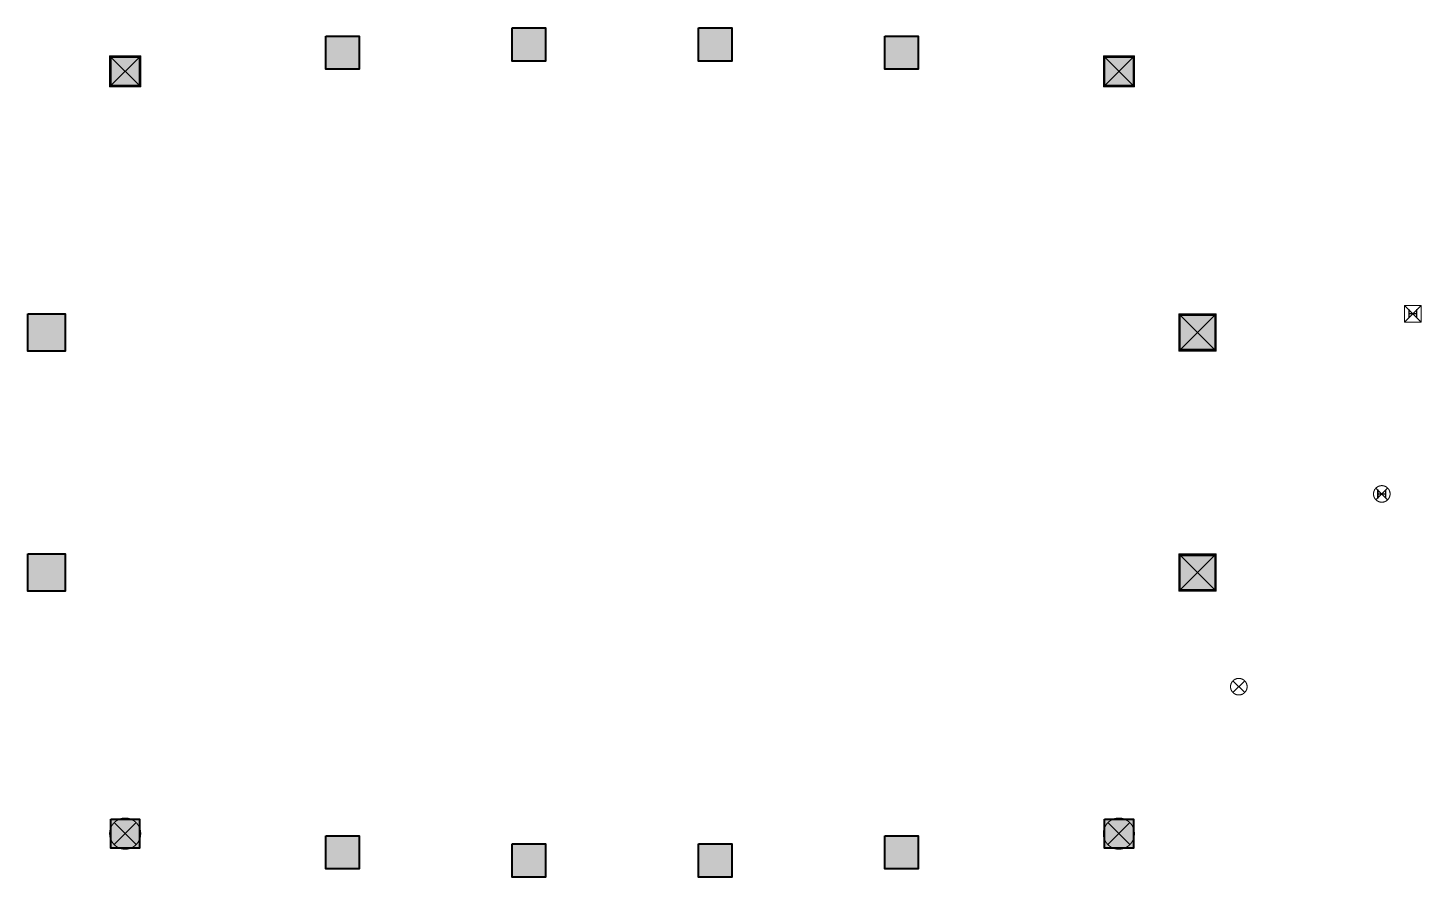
# Model space of a CAD drawing. Header units: millimetres. Extents: x 30500 to 192000, y 8450 to 78500.
# Drawn here: x 30500 to 97800, y 37500 to 78500 of the extents above; entities that cross this region are included whole.
import ezdxf

# ---------------------------------------------------------------- set-up
doc = ezdxf.new("R2010")
doc.units = ezdxf.units.MM
doc.linetypes.add('HIDDEN2', pattern=[4.7625, 3.175, -1.5875])
doc.layers.get('0').update_dxf_attribs({"lineweight": 20})
doc.layers.get('Defpoints').update_dxf_attribs({"color": 151, "lineweight": 9})
for name, color, linetype, lineweight in [('NDC_S-COLUMN', 4, 'Continuous', 40), ('NDC_S_HATCH COLUMN AND WALL', 251, 'Continuous', 13), ('NDC_S_HIDDEN', 8, 'HIDDEN2', 13), ('NDC_S_THIN LINE', 8, 'Continuous', 9)]:
    doc.layers.add(name, color=color, linetype=linetype, lineweight=lineweight)

# ---------------------------------------------------------------- blocks, each defined once
blk = doc.blocks.new('cot')
at = {"layer": 'NDC_S_HATCH COLUMN AND WALL', "ltscale": 0.005}
h = blk.add_hatch(color=256, dxfattribs=at)
h.dxf.hatch_style = 1
h.paths.add_polyline_path([(-0.5, 0.5), (0.5, 0.5), (0.5, -0.5), (-0.5, -0.5)])
at = {"layer": 'NDC_S-COLUMN', "ltscale": 0.005}
blk.add_lwpolyline([(-0.5, 0.5), (0.5, 0.5), (0.5, -0.5), (-0.5, -0.5)], close=True, dxfattribs=at)
blk = doc.blocks.new('cotdung')
at = {"layer": 'NDC_S_HIDDEN', "ltscale": 100}
for p, q in [((-0.5, 0.5), (0.5, -0.5)), ((0.5, 0.5), (-0.5, -0.5))]:
    blk.add_line(p, q, dxfattribs=at)
blk.add_lwpolyline([(-0.5, 0.5), (0.5, 0.5), (0.5, -0.5), (-0.5, -0.5)], close=True, dxfattribs=at)
blk = doc.blocks.new('cottrondung')
at = {"layer": 'NDC_S_HIDDEN', "ltscale": 100}
for p, q in [((-0.354, 0.354), (0.354, -0.354)), ((0.354, 0.354), (-0.354, -0.354))]:
    blk.add_line(p, q, dxfattribs=at)
blk.add_circle((0, 0), 0.5, dxfattribs=at)
blk = doc.blocks.new('A$C6AF0583A')
at = {"color": 4, "linetype": 'ByBlock'}
for p, q in [((-179, 200), (-179, 28.5)), ((-157, 6.5), (157, 6.5)), ((179, 28.5), (179, 200)), ((-179, -28.5), (-179, -200)), ((157, -6.5), (-157, -6.5)), ((179, -200), (179, -28.5))]:
    blk.add_line(p, q, dxfattribs=at)
for points in [[(-179, -200), (-200, -200), (-200, 200), (-179, 200)], [(179, 200), (200, 200), (200, -200), (179, -200)]]:
    blk.add_lwpolyline(points, dxfattribs=at)
for centre, start, end in [((-157, 28.5), 180, 270), ((157, 28.5), 270, 0), ((-157, -28.5), 90, 180), ((157, -28.5), 0, 90)]:
    blk.add_arc(centre, 22, start, end, dxfattribs=at)
at = {"layer": 'Defpoints', "color": 4}
for p, q in [((6.5, 0), (-6.5, 0)), ((0, -6.5), (0, 6.5))]:
    blk.add_line(p, q, dxfattribs=at)
blk = doc.blocks.new('A$Cb8a8d316')
blk.add_blockref('A$C6AF0583A', (0, 0))

msp = doc.modelspace()

# ---------------------------------------------------------------- block references
for name, p, xscale, yscale, zscale in [('cot', (45700, 77300), 1600, 1600, 800), ('cot', (54700, 77700), 1600, 1600, 800), ('cot', (63700, 77695), 1600, 1600, 800), ('cot', (72700, 77300), 1600, 1600, 800), ('cot', (35200, 76400), 1400, 1400, 800), ('cot', (83199, 76400), 1400, 1400, 800), ('cot', (31400, 63800), 1800, 1800, 1800), ('cot', (87000, 63800), 1700, 1700, 1800), ('cottrondung', (95900, 56000), 800, 800, 1600), ('cot', (31400, 52200), 1800, 1800, 1800), ('cot', (87000, 52200), 1700, 1700, 1800), ('cottrondung', (88994, 46694), 800, 800, 1600), ('cottrondung', (35200, 39600), 1500, 1500, 1600), ('cot', (35200, 39600), 1400, 1400, 800), ('cottrondung', (83200, 39600), 1500, 1500, 1600), ('cot', (83200, 39600), 1400, 1400, 800), ('cot', (45700, 38700), 1600, 1600, 800), ('cot', (54700, 38300), 1600, 1600, 800), ('cot', (63700, 38300), 1600, 1600, 800), ('cot', (72700, 38700), 1600, 1600, 800)]:
    msp.add_blockref(name, p, dxfattribs=dict(xscale=xscale, yscale=yscale, zscale=zscale))
for p, xscale, yscale in [((35200, 76400), 1500, 1500), ((83200, 76400), 1500, 1500), ((86998, 63800), 1800, 1800), ((97400, 64700), 800, 800), ((87000, 52202), 1800, 1800)]:
    msp.add_blockref('cotdung', p, dxfattribs=dict(xscale=xscale, yscale=yscale))
at = {"layer": 'NDC_S_THIN LINE', "ltscale": 200}
for p in [(97400, 64700), (95900, 56000)]:
    msp.add_blockref('A$Cb8a8d316', p, dxfattribs=at)

doc.saveas('drawing.dxf')
